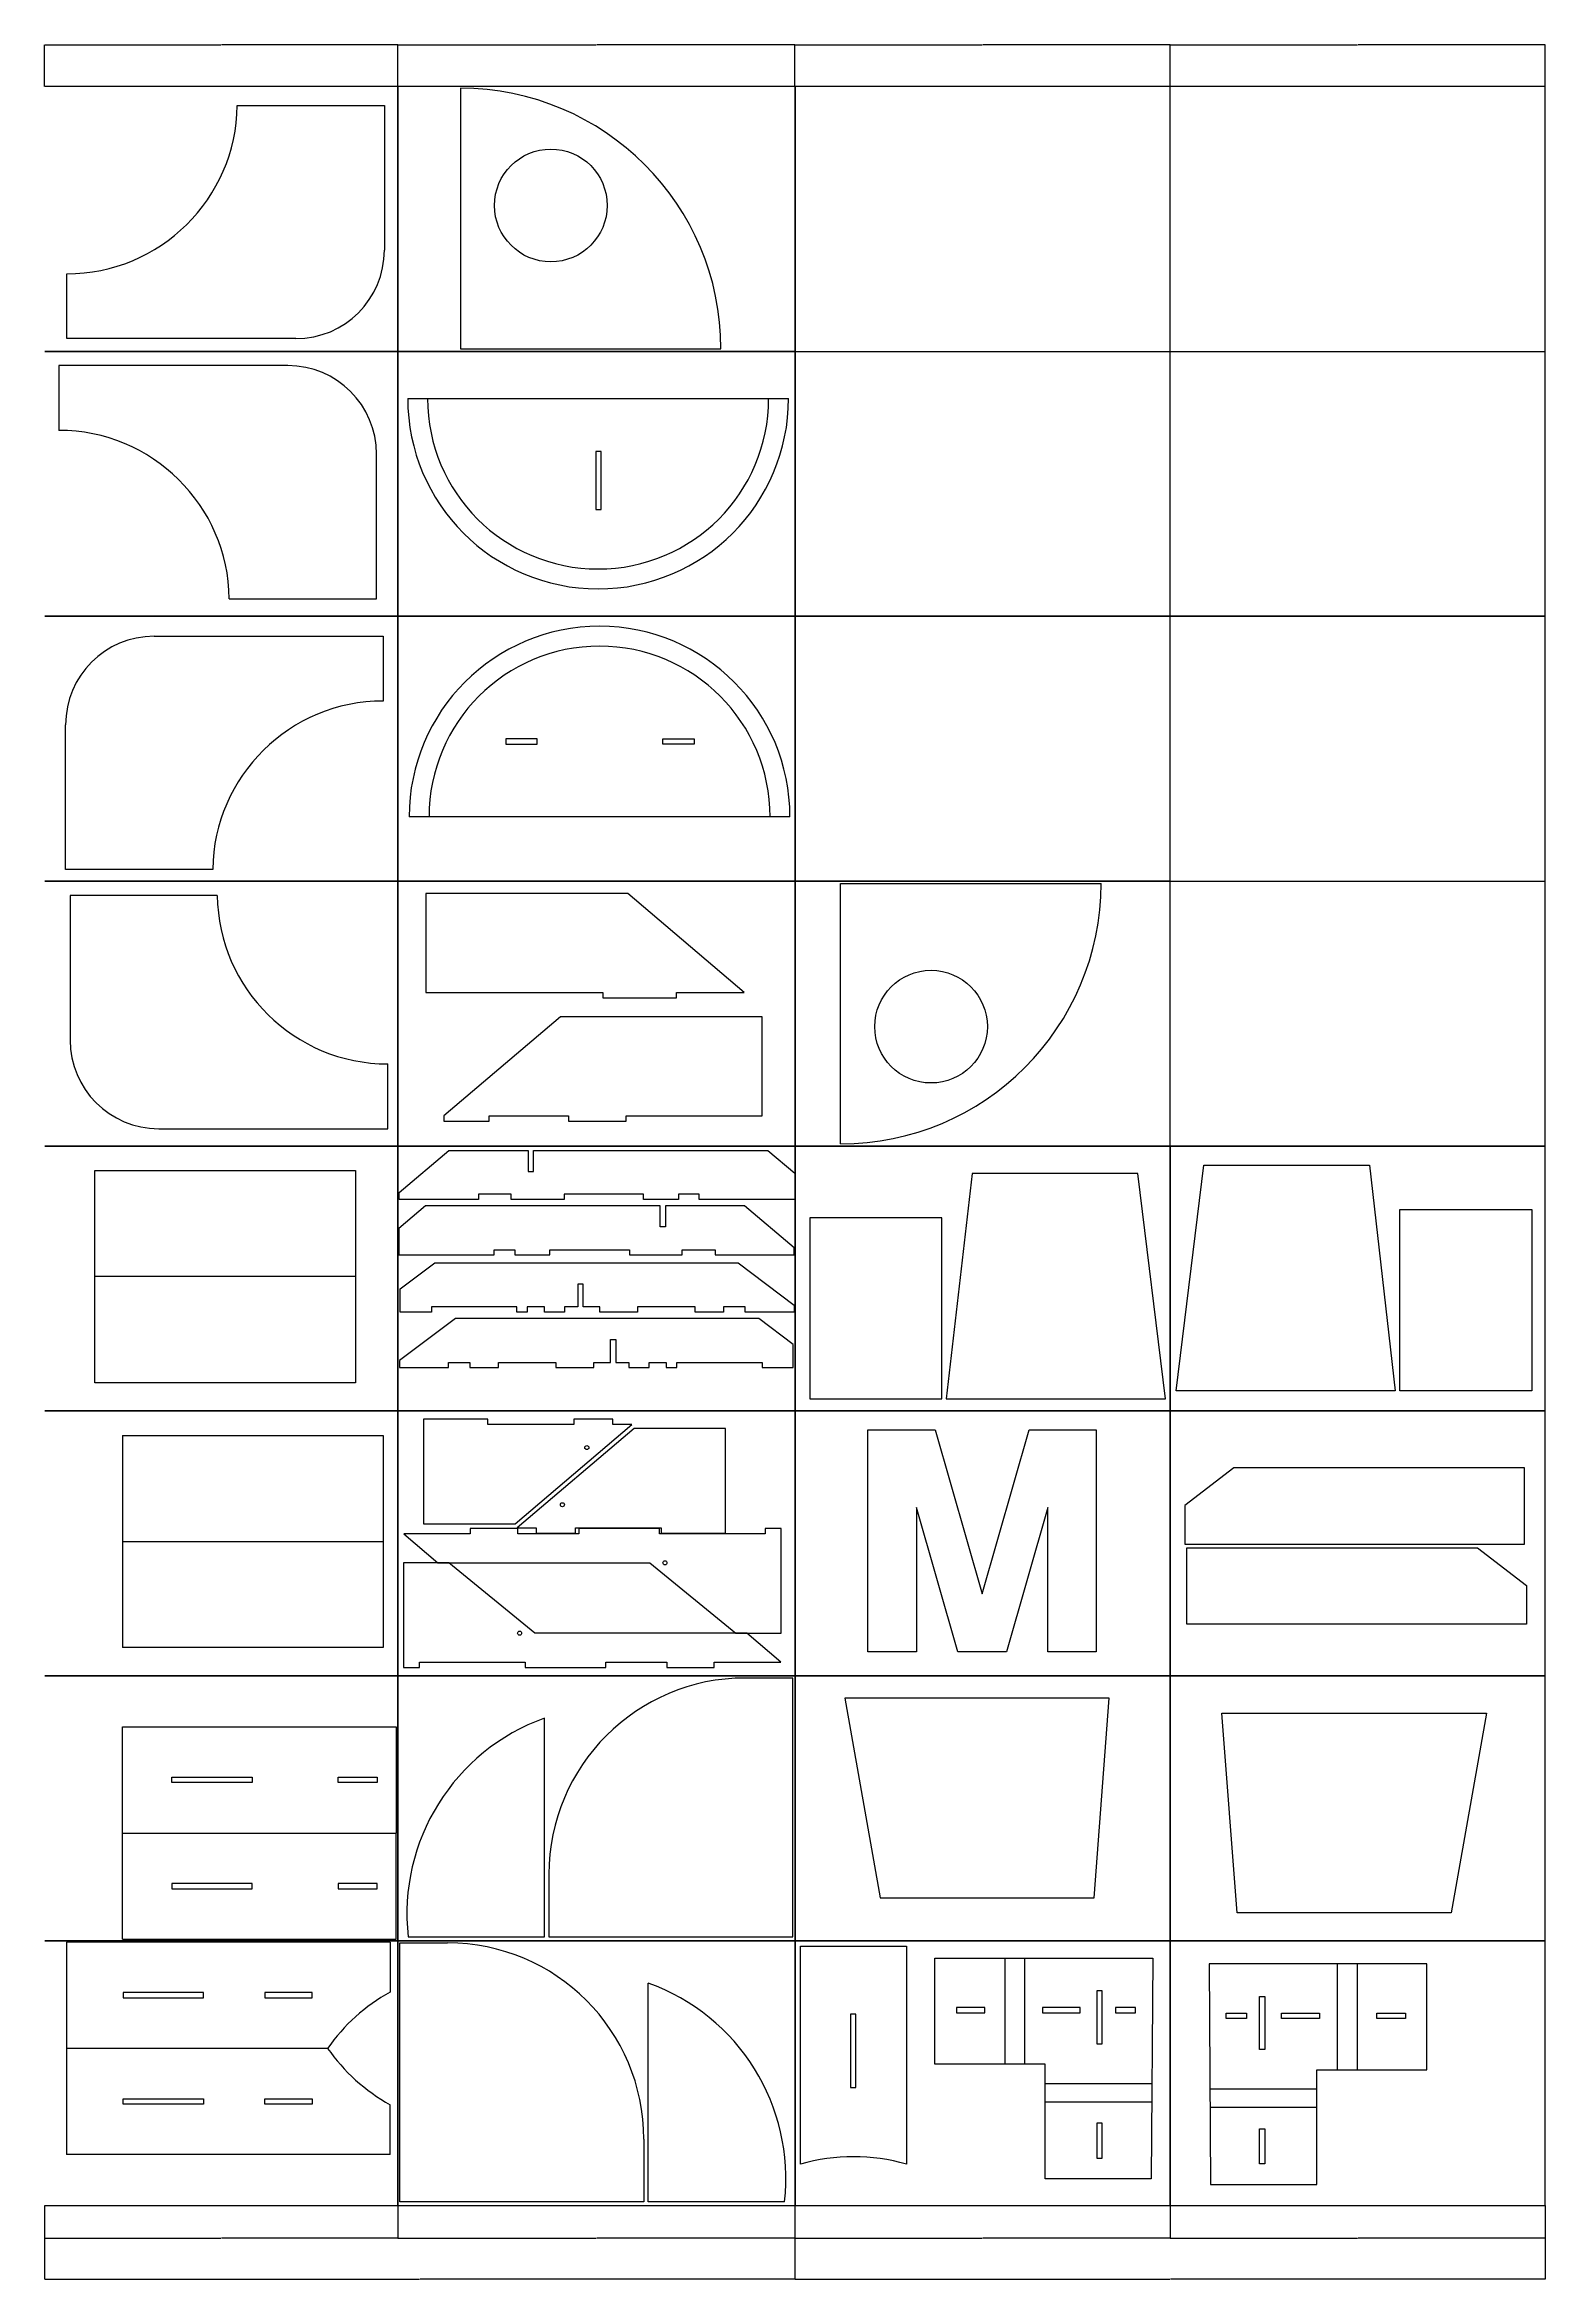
# Model space of a CAD drawing. Header units: millimetres. Extents: x -1533 to 16534, y -9814 to -2517.
# Drawn here: x 13134 to 16534, y -7994 to -2932 of the extents above; entities that cross this region are included whole.
import ezdxf

# ---------------------------------------------------------------- set-up
doc = ezdxf.new("R2010")
doc.units = ezdxf.units.MM
doc.header["$MEASUREMENT"] = 0
for name, color, linetype, true_color in [('90X60', 6, 'Continuous', 0xff00ff), ('CORTE', 7, 'Continuous', 0x0000bf), ('cotas', 7, 'Continuous', 0x000000), ('GRABADO', 1, 'Continuous', 0xff0000)]:
    doc.layers.add(name, color=color, linetype=linetype, true_color=true_color)
doc.dimstyles.get("Standard").update_dxf_attribs({"dimtxt": 0.18, "dimasz": 0.18, "dimexe": 0.18, "dimexo": 0.0625, "dimgap": 0.09, "dimtad": 0, "dimtih": 1, "dimtoh": 1, "dimdec": 4, "dimzin": 0, "dimdsep": 46, "dimtxsty": 'Standard', "dimcen": 0.09, "dimadec": 0, "dimazin": 0, "dimtfac": 1, "dimtdec": 4, "dimtofl": 0, "dimtmove": 0, "dimatfit": 3, "dimfxl": 0, "dimtolj": 1, "dimtzin": 0, "dimarcsym": 0})

# ---------------------------------------------------------------- blocks, each defined once
blk = doc.blocks.new('*D12')
at = {"layer": 'cotas', "color": 0, "lineweight": -2}
for p, q in [((15684, -3026.6), (15684, -2931.9)), ((15684.2, -2932.1), (16108.3, -2932.1)), ((16533.9, -2932.1), (16109.7, -2932.1)), ((16534, -3026.6), (16534, -2931.9))]:
    blk.add_line(p, q, dxfattribs=at)
at = {"layer": 'cotas', "color": 0}
for points in [[(15684.2, -2932.1), (15684.2, -2932.1), (15684, -2932.1)], [(16533.9, -2932.1), (16533.9, -2932.1), (16534, -2932.1)]]:
    blk.add_solid(points, dxfattribs=at)
at = {"layer": 'Defpoints', "color": 0}
for p in [(16534, -2932.1), (15684, -3026.6), (16534, -3026.6)]:
    blk.add_point(p, dxfattribs=at)
at = {"layer": 'cotas', "color": 0, "insert": (16109, -2932.1), "char_height": 0.18, "attachment_point": 5}
blk.add_mtext('\\A1;850.0000', dxfattribs=at)
blk = doc.blocks.new('*D13')
at = {"layer": 'cotas', "color": 0, "lineweight": -2}
for p, q in [((14834, -3026.6), (14834, -2931.9)), ((14834.2, -2932.1), (15258.3, -2932.1)), ((15683.9, -2932.1), (15259.7, -2932.1)), ((15684, -3026.6), (15684, -2931.9))]:
    blk.add_line(p, q, dxfattribs=at)
at = {"layer": 'cotas', "color": 0}
for points in [[(14834.2, -2932.1), (14834.2, -2932.1), (14834, -2932.1)], [(15683.9, -2932.1), (15683.9, -2932.1), (15684, -2932.1)]]:
    blk.add_solid(points, dxfattribs=at)
at = {"layer": 'Defpoints', "color": 0}
for p in [(15684, -2932.1), (14834, -3026.6), (15684, -3026.6)]:
    blk.add_point(p, dxfattribs=at)
at = {"layer": 'cotas', "color": 0, "insert": (15259, -2932.1), "char_height": 0.18, "attachment_point": 5}
blk.add_mtext('\\A1;850.0000', dxfattribs=at)
blk = doc.blocks.new('*D14')
at = {"layer": 'cotas', "color": 0, "lineweight": -2}
for p, q in [((13934, -3026.6), (13934, -2931.9)), ((13934.2, -2932.1), (14383.3, -2932.1)), ((14833.9, -2932.1), (14384.7, -2932.1)), ((14834, -3026.6), (14834, -2931.9))]:
    blk.add_line(p, q, dxfattribs=at)
at = {"layer": 'cotas', "color": 0}
for points in [[(13934.2, -2932.1), (13934.2, -2932.1), (13934, -2932.1)], [(14833.9, -2932.1), (14833.9, -2932.1), (14834, -2932.1)]]:
    blk.add_solid(points, dxfattribs=at)
at = {"layer": 'Defpoints', "color": 0}
for p in [(14834, -2932.1), (13934, -3026.6), (14834, -3026.6)]:
    blk.add_point(p, dxfattribs=at)
at = {"layer": 'cotas', "color": 0, "insert": (14384, -2932.1), "char_height": 0.18, "attachment_point": 5}
blk.add_mtext('\\A1;900.0000', dxfattribs=at)
blk = doc.blocks.new('*D15')
at = {"layer": 'cotas', "color": 0, "lineweight": -2}
for p, q in [((13134, -3026.6), (13134, -2931.9)), ((13134.2, -2932.1), (13533.3, -2932.1)), ((13933.9, -2932.1), (13534.7, -2932.1)), ((13934, -3026.6), (13934, -2931.9))]:
    blk.add_line(p, q, dxfattribs=at)
at = {"layer": 'cotas', "color": 0}
for points in [[(13134.2, -2932.1), (13134.2, -2932.1), (13134, -2932.1)], [(13933.9, -2932.1), (13933.9, -2932.1), (13934, -2932.1)]]:
    blk.add_solid(points, dxfattribs=at)
at = {"layer": 'Defpoints', "color": 0}
for p in [(13934, -2932.1), (13134, -3026.6), (13934, -3026.6)]:
    blk.add_point(p, dxfattribs=at)
at = {"layer": 'cotas', "color": 0, "insert": (13534, -2932.1), "char_height": 0.18, "attachment_point": 5}
blk.add_mtext('\\A1;800.0000', dxfattribs=at)
blk = doc.blocks.new('*D23')
at = {"layer": 'cotas', "color": 0, "lineweight": -2}
for p, q in [((14834, -7900.6), (14834, -7993.7)), ((16534, -7900.6), (16534, -7993.7)), ((14834.2, -7993.5), (15683.3, -7993.5)), ((16533.9, -7993.5), (15684.8, -7993.5))]:
    blk.add_line(p, q, dxfattribs=at)
at = {"layer": 'cotas', "color": 0}
for points in [[(14834.2, -7993.5), (14834.2, -7993.5), (14834, -7993.5)], [(16533.9, -7993.5), (16533.9, -7993.5), (16534, -7993.5)]]:
    blk.add_solid(points, dxfattribs=at)
at = {"layer": 'Defpoints', "color": 0}
for p in [(14834, -7900.5), (16534, -7900.5), (16534, -7993.5)]:
    blk.add_point(p, dxfattribs=at)
at = {"layer": 'cotas', "color": 0, "insert": (15684, -7993.5), "char_height": 0.18, "attachment_point": 5}
blk.add_mtext('\\A1;1700.0000', dxfattribs=at)
blk = doc.blocks.new('*D24')
at = {"layer": 'cotas', "color": 0, "lineweight": -2}
for p, q in [((15684, -7826.7), (15684, -7900.7)), ((16534, -7826.7), (16534, -7900.7)), ((15684.2, -7900.5), (16108.3, -7900.5)), ((16533.9, -7900.5), (16109.7, -7900.5))]:
    blk.add_line(p, q, dxfattribs=at)
at = {"layer": 'cotas', "color": 0}
for points in [[(15684.2, -7900.5), (15684.2, -7900.6), (15684, -7900.5)], [(16533.9, -7900.6), (16533.9, -7900.5), (16534, -7900.5)]]:
    blk.add_solid(points, dxfattribs=at)
at = {"layer": 'Defpoints', "color": 0}
for p in [(15684, -7826.6), (16534, -7826.6), (16534, -7900.5)]:
    blk.add_point(p, dxfattribs=at)
at = {"layer": 'cotas', "color": 0, "insert": (16109, -7900.5), "char_height": 0.18, "attachment_point": 5}
blk.add_mtext('\\A1;850.0000', dxfattribs=at)
blk = doc.blocks.new('*D25')
at = {"layer": 'cotas', "color": 0, "lineweight": -2}
for p, q in [((14834, -7826.7), (14834, -7900.7)), ((15684, -7826.7), (15684, -7900.7)), ((14834.2, -7900.5), (15258.3, -7900.5)), ((15683.9, -7900.5), (15259.7, -7900.5))]:
    blk.add_line(p, q, dxfattribs=at)
at = {"layer": 'cotas', "color": 0}
for points in [[(14834.2, -7900.5), (14834.2, -7900.6), (14834, -7900.5)], [(15683.9, -7900.6), (15683.9, -7900.5), (15684, -7900.5)]]:
    blk.add_solid(points, dxfattribs=at)
at = {"layer": 'Defpoints', "color": 0}
for p in [(14834, -7826.6), (15684, -7826.6), (15684, -7900.5)]:
    blk.add_point(p, dxfattribs=at)
at = {"layer": 'cotas', "color": 0, "insert": (15259, -7900.5), "char_height": 0.18, "attachment_point": 5}
blk.add_mtext('\\A1;850.0000', dxfattribs=at)
blk = doc.blocks.new('*D26')
at = {"layer": 'cotas', "color": 0, "lineweight": -2}
for p, q in [((13934, -7826.7), (13934, -7900.7)), ((14834, -7826.7), (14834, -7900.7)), ((13934.2, -7900.5), (14383.3, -7900.5)), ((14833.9, -7900.5), (14384.7, -7900.5))]:
    blk.add_line(p, q, dxfattribs=at)
at = {"layer": 'cotas', "color": 0}
for points in [[(13934.2, -7900.5), (13934.2, -7900.6), (13934, -7900.5)], [(14833.9, -7900.6), (14833.9, -7900.5), (14834, -7900.5)]]:
    blk.add_solid(points, dxfattribs=at)
at = {"layer": 'Defpoints', "color": 0}
for p in [(13934, -7826.6), (14834, -7826.6), (14834, -7900.5)]:
    blk.add_point(p, dxfattribs=at)
at = {"layer": 'cotas', "color": 0, "insert": (14384, -7900.5), "char_height": 0.18, "attachment_point": 5}
blk.add_mtext('\\A1;900.0000', dxfattribs=at)
blk = doc.blocks.new('*D27')
at = {"layer": 'cotas', "color": 0, "lineweight": -2}
for p, q in [((13134, -7826.7), (13134, -7900.7)), ((13934, -7826.7), (13934, -7900.7)), ((13134.2, -7900.5), (13533.3, -7900.5)), ((13933.9, -7900.5), (13534.7, -7900.5))]:
    blk.add_line(p, q, dxfattribs=at)
at = {"layer": 'cotas', "color": 0}
for points in [[(13134.2, -7900.5), (13134.2, -7900.6), (13134, -7900.5)], [(13933.9, -7900.6), (13933.9, -7900.5), (13934, -7900.5)]]:
    blk.add_solid(points, dxfattribs=at)
at = {"layer": 'Defpoints', "color": 0}
for p in [(13134, -7826.6), (13934, -7826.6), (13934, -7900.5)]:
    blk.add_point(p, dxfattribs=at)
at = {"layer": 'cotas', "color": 0, "insert": (13534, -7900.5), "char_height": 0.18, "attachment_point": 5}
blk.add_mtext('\\A1;800.0000', dxfattribs=at)
blk = doc.blocks.new('*D29')
at = {"layer": 'cotas', "color": 0, "lineweight": -2}
for p, q in [((13134, -7826.7), (13134, -7993.7)), ((14834, -7826.7), (14834, -7993.7)), ((13134.2, -7993.5), (13983.3, -7993.5)), ((14833.9, -7993.5), (13984.8, -7993.5))]:
    blk.add_line(p, q, dxfattribs=at)
at = {"layer": 'cotas', "color": 0}
for points in [[(13134.2, -7993.5), (13134.2, -7993.5), (13134, -7993.5)], [(14833.9, -7993.5), (14833.9, -7993.5), (14834, -7993.5)]]:
    blk.add_solid(points, dxfattribs=at)
at = {"layer": 'Defpoints', "color": 0}
for p in [(13134, -7826.6), (14834, -7826.6), (14834, -7993.5)]:
    blk.add_point(p, dxfattribs=at)
at = {"layer": 'cotas', "color": 0, "insert": (13984, -7993.5), "char_height": 0.18, "attachment_point": 5}
blk.add_mtext('\\A1;1700.0000', dxfattribs=at)

msp = doc.modelspace()

# ---------------------------------------------------------------- linework, layer by layer
at = {"layer": '90X60'}
for p, q in [((14834.04089, -3026.63112), (13134.04089, -3026.63112)), ((13934.04089, -3026.63112), (13134.04089, -3026.63112)), ((13934.04089, -7826.63112), (13934.04089, -3026.63112)), ((13934.04089, -3626.63112), (13934.04089, -3026.63112)), ((14834.04089, -3026.63112), (13934.04089, -3026.63112)), ((13934.04089, -3026.63112), (13934.04089, -3626.63112)), ((16534.04089, -3026.63112), (14834.04089, -3026.63112)), ((14834.04089, -3026.63112), (14834.04089, -4226.63112)), ((14834.04089, -4226.63112), (14834.04089, -3026.63112)), ((14834.04089, -3626.63112), (14834.04089, -3026.63112)), ((15684.04089, -7826.63112), (15684.04089, -3026.63112)), ((16534.04089, -4226.63112), (16534.04089, -3026.63112)), ((13134.04089, -3626.63112), (16534.04089, -3626.63112)), ((13134.04089, -3626.63112), (13934.04089, -3626.63112)), ((13934.04089, -3626.63112), (13134.04089, -3626.63112)), ((14834.04089, -3626.63112), (13934.04089, -3626.63112)), ((13934.04089, -3626.63112), (13934.04089, -4226.63112)), ((13934.04089, -4226.63112), (13934.04089, -3626.63112)), ((13934.04089, -3626.63112), (14834.04089, -3626.63112)), ((14834.04089, -3626.63112), (13934.04089, -3626.63112)), ((13934.04089, -3626.63112), (13934.04089, -4226.63112)), ((14834.04089, -4226.63112), (14834.04089, -3626.63112)), ((14834.04089, -4226.63112), (14834.04089, -3626.63112)), ((13134.04089, -4226.63112), (14834.04089, -4226.63112)), ((14834.04089, -4226.63112), (13134.04089, -4226.63112)), ((13134.04089, -4226.63112), (13934.04089, -4226.63112)), ((13934.04089, -4226.63112), (13134.04089, -4226.63112)), ((13934.04089, -4226.63112), (14834.04089, -4226.63112)), ((13934.04089, -4826.63112), (13934.04089, -4226.63112)), ((13934.04089, -4226.63112), (14834.04089, -4226.63112)), ((13934.04089, -4826.63112), (13934.04089, -4226.63112)), ((13934.04089, -4226.63112), (14834.04089, -4226.63112)), ((14834.04089, -4226.63112), (13934.04089, -4226.63112)), ((13934.04089, -4226.63112), (13934.04089, -4826.63112)), ((14834.04089, -4226.63112), (14834.04089, -4826.63112)), ((16534.04089, -4226.63112), (14834.04089, -4226.63112)), ((14834.04089, -4226.63112), (14834.04089, -5426.63112)), ((14834.04089, -4226.63112), (16534.04089, -4226.63112)), ((14834.04089, -5426.63112), (14834.04089, -4226.63112)), ((14834.04089, -4826.63112), (14834.04089, -4226.63112)), ((16534.04089, -5426.63112), (16534.04089, -4226.63112)), ((13134.04089, -4826.63112), (16534.04089, -4826.63112)), ((13134.04089, -4826.63112), (13934.04089, -4826.63112)), ((13934.04089, -4826.63112), (13134.04089, -4826.63112)), ((14834.04089, -4826.63112), (13934.04089, -4826.63112)), ((14834.04089, -4826.63112), (13934.04089, -4826.63112)), ((13934.04089, -4826.63112), (13934.04089, -5426.63112)), ((13934.04089, -5426.63112), (13934.04089, -4826.63112)), ((13934.04089, -4826.63112), (14834.04089, -4826.63112)), ((14834.04089, -4826.63112), (13934.04089, -4826.63112)), ((13934.04089, -4826.63112), (13934.04089, -5426.63112)), ((14834.04089, -5426.63112), (14834.04089, -4826.63112)), ((14834.04089, -5426.63112), (14834.04089, -4826.63112)), ((15684.04089, -4826.63112), (14834.04089, -4826.63112)), ((14834.04089, -4826.63112), (14834.04089, -5426.63112)), ((15684.04089, -5426.63112), (15684.04089, -4826.63112)), ((13134.04089, -5426.63112), (14834.04089, -5426.63112)), ((14834.04089, -5426.63112), (13134.04089, -5426.63112)), ((13134.04089, -5426.63112), (13934.04089, -5426.63112)), ((13934.04089, -5426.63112), (13134.04089, -5426.63112)), ((13934.04089, -5426.63112), (14834.04089, -5426.63112)), ((14834.04089, -5426.63112), (13934.04089, -5426.63112)), ((13934.04089, -5426.63112), (13934.04089, -6026.63112)), ((13934.04089, -6026.63112), (13934.04089, -5426.63112)), ((13934.04089, -5426.63112), (14834.04089, -5426.63112)), ((14834.04089, -5426.63112), (13934.04089, -5426.63112)), ((13934.04089, -5426.63112), (13934.04089, -6026.63112)), ((14834.04089, -6026.63112), (14834.04089, -5426.63112)), ((16534.04089, -5426.63112), (14834.04089, -5426.63112)), ((14834.04089, -5426.63112), (14834.04089, -6626.63112)), ((14834.04089, -5426.63112), (16534.04089, -5426.63112)), ((14834.04089, -6626.63112), (14834.04089, -5426.63112)), ((14834.04089, -6026.63112), (14834.04089, -5426.63112)), ((14834.04089, -5426.63112), (15684.04089, -5426.63112)), ((15684.04089, -5426.63112), (14834.04089, -5426.63112)), ((14834.04089, -5426.63112), (14834.04089, -6026.63112)), ((15684.04089, -6026.63112), (15684.04089, -5426.63112)), ((16534.04089, -5426.63112), (15684.04089, -5426.63112)), ((15684.04089, -5426.63112), (15684.04089, -6026.63112)), ((16534.04089, -6626.63112), (16534.04089, -5426.63112)), ((16534.04089, -6026.63112), (16534.04089, -5426.63112)), ((13134.04089, -6026.63112), (16534.04089, -6026.63112)), ((13134.04089, -6026.63112), (13934.04089, -6026.63112)), ((13934.04089, -6026.63112), (13134.04089, -6026.63112)), ((13934.04089, -6026.63112), (14834.04089, -6026.63112)), ((14834.04089, -6026.63112), (13934.04089, -6026.63112)), ((13934.04089, -6026.63112), (13934.04089, -6626.63112)), ((13934.04089, -6626.63112), (13934.04089, -6026.63112)), ((13934.04089, -6026.63112), (14834.04089, -6026.63112)), ((14834.04089, -6026.63112), (13934.04089, -6026.63112)), ((13934.04089, -6026.63112), (13934.04089, -6626.63112)), ((14834.04089, -6626.63112), (14834.04089, -6026.63112)), ((14834.04089, -6626.63112), (14834.04089, -6026.63112)), ((14834.04089, -6026.63112), (15684.04089, -6026.63112)), ((15684.04089, -6026.63112), (14834.04089, -6026.63112)), ((14834.04089, -6026.63112), (14834.04089, -6626.63112)), ((15684.04089, -6626.63112), (15684.04089, -6026.63112)), ((16534.04089, -6026.63112), (15684.04089, -6026.63112)), ((15684.04089, -6026.63112), (15684.04089, -6626.63112)), ((15684.04089, -6026.63112), (16534.04089, -6026.63112)), ((16534.04089, -6626.63112), (16534.04089, -6026.63112)), ((13134.04089, -6626.63112), (14834.04089, -6626.63112)), ((14834.04089, -6626.63112), (13134.04089, -6626.63112)), ((13134.04089, -6626.63112), (13934.04089, -6626.63112)), ((13934.04089, -6626.63112), (13134.04089, -6626.63112)), ((13934.04089, -6626.63112), (14834.04089, -6626.63112)), ((13934.04089, -6626.63112), (14834.04089, -6626.63112)), ((13934.04089, -7226.63112), (13934.04089, -6626.63112)), ((13934.04089, -7226.63112), (13934.04089, -6626.63112)), ((13934.04089, -6626.63112), (14834.04089, -6626.63112)), ((14834.04089, -6626.63112), (13934.04089, -6626.63112)), ((13934.04089, -6626.63112), (13934.04089, -7226.63112)), ((14834.04089, -6626.63112), (14834.04089, -7226.63112)), ((16534.04089, -6626.63112), (14834.04089, -6626.63112)), ((14834.04089, -6626.63112), (14834.04089, -7826.63112)), ((14834.04089, -6626.63112), (16534.04089, -6626.63112)), ((14834.04089, -7826.63112), (14834.04089, -6626.63112)), ((14834.04089, -7226.63112), (14834.04089, -6626.63112)), ((14834.04089, -6626.63112), (15684.04089, -6626.63112)), ((15684.04089, -6626.63112), (14834.04089, -6626.63112)), ((14834.04089, -6626.63112), (14834.04089, -7226.63112)), ((15684.04089, -7226.63112), (15684.04089, -6626.63112)), ((15684.04089, -6626.63112), (16534.04089, -6626.63112)), ((16534.04089, -6626.63112), (15684.04089, -6626.63112)), ((15684.04089, -6626.63112), (15684.04089, -7226.63112)), ((16534.04089, -7826.63112), (16534.04089, -6626.63112)), ((16534.04089, -7226.63112), (16534.04089, -6626.63112)), ((13134.04089, -7226.63112), (16534.04089, -7226.63112)), ((13134.04089, -7226.63112), (13934.04089, -7226.63112)), ((13934.04089, -7226.63112), (13134.04089, -7226.63112)), ((14834.04089, -7226.63112), (13934.04089, -7226.63112)), ((14834.04089, -7226.63112), (13934.04089, -7226.63112)), ((13934.04089, -7226.63112), (13934.04089, -7826.63112)), ((13934.04089, -7826.63112), (13934.04089, -7226.63112)), ((13934.04089, -7226.63112), (14834.04089, -7226.63112)), ((14834.04089, -7226.63112), (13934.04089, -7226.63112)), ((13934.04089, -7226.63112), (13934.04089, -7826.63112)), ((14834.04089, -7826.63112), (14834.04089, -7226.63112)), ((14834.04089, -7826.63112), (14834.04089, -7226.63112)), ((14834.04089, -7226.63112), (15684.04089, -7226.63112)), ((15684.04089, -7226.63112), (14834.04089, -7226.63112)), ((14834.04089, -7226.63112), (14834.04089, -7826.63112)), ((15684.04089, -7826.63112), (15684.04089, -7226.63112)), ((15684.04089, -7226.63112), (16534.04089, -7226.63112)), ((16534.04089, -7226.63112), (15684.04089, -7226.63112)), ((15684.04089, -7226.63112), (15684.04089, -7826.63112)), ((16534.04089, -7826.63112), (16534.04089, -7226.63112)), ((13134.04089, -7826.63112), (14834.04089, -7826.63112)), ((13134.04089, -7826.63112), (13934.04089, -7826.63112)), ((13934.04089, -7826.63112), (14834.04089, -7826.63112)), ((13934.04089, -7826.63112), (14834.04089, -7826.63112)), ((14834.04089, -7826.63112), (16534.04089, -7826.63112)), ((14834.04089, -7826.63112), (15684.04089, -7826.63112)), ((15684.04089, -7826.63112), (16534.04089, -7826.63112))]:
    msp.add_line(p, q, dxfattribs=at)
at = {"layer": 'CORTE'}
for p, q in [((14076.07846, -3030.59507), (14076.07846, -3620.59507)), ((13570.43892, -3069.70134), (13903.85651, -3069.70134)), ((13903.85651, -3069.70134), (13903.85651, -3397.04385)), ((13184.05784, -3597.72495), (13184.05784, -3450.97317)), ((13703.17541, -3597.72495), (13184.05784, -3597.72495)), ((14076.07846, -3620.59507), (14666.07846, -3620.59507)), ((13685.10699, -3658.78823), (13165.98942, -3658.78823)), ((13165.98942, -3658.78823), (13165.98942, -3805.54001)), ((13956.50642, -3733.10959), (14819.3804, -3733.10959)), ((13885.78809, -4186.81184), (13885.78809, -3859.46933)), ((14394.82583, -3853.56668), (14382.80326, -3853.56668)), ((14382.80326, -3853.56668), (14382.80326, -3984.42511)), ((14394.82583, -3984.42511), (14394.82583, -3853.56668)), ((14382.80326, -3984.42511), (14394.82583, -3984.42511)), ((13552.3705, -4186.81184), (13885.78809, -4186.81184)), ((13381.99431, -4271.88495), (13901.11188, -4271.88495)), ((13901.11188, -4271.88495), (13901.11188, -4418.63673)), ((13181.31321, -4799.90856), (13181.31321, -4472.56605)), ((14249.56617, -4504.0864), (14178.84969, -4504.0864)), ((14178.84969, -4504.0864), (14178.84969, -4516.10897)), ((14249.56617, -4516.10897), (14249.56617, -4504.0864)), ((14534.62528, -4504.0864), (14605.34175, -4504.0864)), ((14534.62528, -4516.10897), (14534.62528, -4504.0864)), ((14605.34175, -4504.0864), (14605.34175, -4516.10897)), ((14178.84969, -4516.10897), (14249.56617, -4516.10897)), ((14605.34175, -4516.10897), (14534.62528, -4516.10897)), ((14822.66158, -4680.82688), (13959.7876, -4680.82688)), ((13514.7308, -4799.90856), (13181.31321, -4799.90856)), ((13525.06453, -4859.28084), (13191.64694, -4859.28084)), ((13191.64694, -4859.28084), (13191.64694, -5186.62334)), ((14454.93822, -4854.56185), (13997.95117, -4854.56185)), ((13997.95117, -4854.56185), (13997.95117, -5078.84096)), ((14718.96695, -5078.84096), (14454.93822, -4854.56185)), ((14937.49877, -5421.62365), (14937.49877, -4831.62365)), ((14937.49877, -4831.62365), (15527.49877, -4831.62365)), ((13997.95117, -5078.84096), (14398.6514, -5078.84096)), ((14398.6514, -5078.84096), (14398.6514, -5090.86353)), ((14398.6514, -5090.86353), (14565.18096, -5090.86353)), ((14565.18096, -5090.86353), (14565.18096, -5078.84096)), ((14565.18096, -5078.84096), (14718.96695, -5078.84096)), ((14302.46223, -5133.62016), (14038.43351, -5357.89927)), ((14759.44928, -5133.62016), (14302.46223, -5133.62016)), ((14759.44928, -5357.89927), (14759.44928, -5133.62016)), ((13911.44561, -5387.30444), (13911.44561, -5240.55266)), ((14038.43351, -5357.89927), (14038.43351, -5369.92184)), ((14140.84884, -5369.92184), (14140.84884, -5357.89927)), ((14140.84884, -5357.89927), (14320.87887, -5357.89927)), ((14320.87887, -5357.89927), (14320.87887, -5369.92184)), ((14451.73729, -5369.92184), (14451.73729, -5357.89927)), ((14451.73729, -5357.89927), (14759.44928, -5357.89927)), ((13392.32804, -5387.30444), (13911.44561, -5387.30444)), ((14038.43351, -5369.92184), (14140.84884, -5369.92184)), ((14320.87887, -5369.92184), (14451.73729, -5369.92184)), ((13937.47302, -5531.99567), (14049.91945, -5436.47809)), ((14049.91945, -5436.47809), (14229.20878, -5436.47809)), ((14229.20878, -5436.47809), (14229.20878, -5484.23688)), ((14241.23135, -5484.23688), (14241.23135, -5436.47809)), ((14241.23135, -5436.47809), (14772.72783, -5436.47809)), ((14772.72783, -5436.47809), (14833.44978, -5488.05833)), ((13247.30213, -5722.48413), (13247.30213, -5482.18245)), ((13247.30213, -5482.18245), (13838.35383, -5482.18245)), ((13838.35383, -5482.18245), (13838.35383, -5962.78581)), ((14229.20878, -5484.23688), (14241.23135, -5484.23688)), ((14833.44978, -5488.05833), (14833.44978, -5548.01824)), ((15235.46553, -5488.55537), (15176.77156, -5999.49602)), ((15610.77668, -5488.55537), (15235.46553, -5488.55537)), ((15673.52645, -5999.49602), (15610.77668, -5488.55537)), ((15697.44842, -5980.85229), (15760.19818, -5469.91164)), ((15760.19818, -5469.91164), (16135.50934, -5469.91164)), ((16135.50934, -5469.91164), (16194.20331, -5980.85229)), ((13997.09933, -5561.90538), (13936.37738, -5613.48562)), ((13937.47302, -5548.01824), (13937.47302, -5531.99567)), ((14116.98368, -5548.01824), (13937.47302, -5548.01824)), ((14528.5958, -5561.90538), (13997.09933, -5561.90538)), ((14191.06334, -5535.99567), (14116.98368, -5535.99567)), ((14116.98368, -5535.99567), (14116.98368, -5548.01824)), ((14191.06334, -5548.01824), (14191.06334, -5535.99567)), ((14311.00885, -5548.01824), (14191.06334, -5548.01824)), ((14490.92712, -5535.99567), (14311.00885, -5535.99567)), ((14311.00885, -5535.99567), (14311.00885, -5548.01824)), ((14490.92712, -5548.01824), (14490.92712, -5535.99567)), ((14570.39102, -5548.01824), (14490.92712, -5548.01824)), ((14528.5958, -5609.66417), (14528.5958, -5561.90538)), ((14719.9077, -5561.90538), (14540.61837, -5561.90538)), ((14540.61837, -5561.90538), (14540.61837, -5609.66417)), ((14617.11263, -5535.99567), (14570.39102, -5535.99567)), ((14570.39102, -5535.99567), (14570.39102, -5548.01824)), ((14617.11263, -5548.01824), (14617.11263, -5535.99567)), ((14833.44978, -5548.01824), (14617.11263, -5548.01824)), ((14832.35413, -5657.42296), (14719.9077, -5561.90538)), ((13936.37738, -5613.48562), (13936.37738, -5673.44554)), ((14540.61837, -5609.66417), (14528.5958, -5609.66417)), ((15166.77156, -5589.38584), (14867.73289, -5589.38584)), ((14867.73289, -5589.38584), (14867.73289, -5999.49602)), ((15166.77156, -5999.49602), (15166.77156, -5589.38584)), ((16204.20331, -5570.74211), (16503.24197, -5570.74211)), ((16204.20331, -5980.85229), (16204.20331, -5570.74211)), ((16503.24197, -5570.74211), (16503.24197, -5980.85229)), ((14152.71453, -5673.44554), (14152.71453, -5661.42296)), ((14152.71453, -5661.42296), (14199.43613, -5661.42296)), ((14199.43613, -5661.42296), (14199.43613, -5673.44554)), ((14278.90004, -5673.44554), (14278.90004, -5661.42296)), ((14278.90004, -5661.42296), (14458.8183, -5661.42296)), ((14458.8183, -5661.42296), (14458.8183, -5673.44554)), ((14578.76381, -5673.44554), (14578.76381, -5661.42296)), ((14578.76381, -5661.42296), (14652.84348, -5661.42296)), ((14652.84348, -5661.42296), (14652.84348, -5673.44554)), ((14832.35413, -5673.44554), (14832.35413, -5657.42296)), ((13936.37738, -5673.44554), (14152.71453, -5673.44554)), ((13939.71048, -5750.4518), (14017.82348, -5691.56544)), ((14017.82348, -5691.56544), (14705.37838, -5691.56544)), ((14199.43613, -5673.44554), (14278.90004, -5673.44554)), ((14458.8183, -5673.44554), (14578.76381, -5673.44554)), ((14652.84348, -5673.44554), (14832.35413, -5673.44554)), ((14705.37838, -5691.56544), (14832.08284, -5787.08302)), ((13247.30213, -5962.78581), (13247.30213, -5722.48413)), ((13838.35383, -5722.48413), (13247.30213, -5722.48413)), ((13939.71048, -5787.08302), (13939.71048, -5750.4518)), ((14354.01801, -5739.32423), (14341.99544, -5739.32423)), ((14341.99544, -5739.32423), (14341.99544, -5791.08302)), ((14354.01801, -5791.08302), (14354.01801, -5739.32423)), ((14064.46103, -5817.08056), (13937.75658, -5912.59814)), ((13939.71048, -5803.10559), (13939.71048, -5787.08302)), ((14010.42696, -5803.10559), (13939.71048, -5803.10559)), ((14203.54072, -5791.08302), (14010.42696, -5791.08302)), ((14010.42696, -5791.08302), (14010.42696, -5803.10559)), ((14752.01593, -5817.08056), (14064.46103, -5817.08056)), ((14203.54072, -5803.10559), (14203.54072, -5791.08302)), ((14227.45856, -5803.10559), (14203.54072, -5803.10559)), ((14266.13442, -5791.08302), (14227.45856, -5791.08302)), ((14227.45856, -5791.08302), (14227.45856, -5803.10559)), ((14266.13442, -5803.10559), (14266.13442, -5791.08302)), ((14311.98953, -5803.10559), (14266.13442, -5803.10559)), ((14341.99544, -5791.08302), (14311.98953, -5791.08302)), ((14311.98953, -5791.08302), (14311.98953, -5803.10559)), ((14391.58417, -5791.08302), (14354.01801, -5791.08302)), ((14391.58417, -5803.10559), (14391.58417, -5791.08302)), ((14477.42683, -5803.10559), (14391.58417, -5803.10559)), ((14607.65896, -5791.08302), (14477.42683, -5791.08302)), ((14477.42683, -5791.08302), (14477.42683, -5803.10559)), ((14607.65896, -5803.10559), (14607.65896, -5791.08302)), ((14672.19972, -5803.10559), (14607.65896, -5803.10559)), ((14721.10195, -5791.08302), (14672.19972, -5791.08302)), ((14672.19972, -5791.08302), (14672.19972, -5803.10559)), ((14721.10195, -5803.10559), (14721.10195, -5791.08302)), ((14832.08284, -5803.10559), (14721.10195, -5803.10559)), ((14830.12893, -5875.96693), (14752.01593, -5817.08056)), ((14832.08284, -5787.08302), (14832.08284, -5803.10559)), ((14415.8214, -5916.59814), (14415.8214, -5864.83935)), ((14415.8214, -5864.83935), (14427.84398, -5864.83935)), ((14427.84398, -5864.83935), (14427.84398, -5916.59814)), ((13937.75658, -5912.59814), (13937.75658, -5928.62072)), ((14048.73746, -5928.62072), (14048.73746, -5916.59814)), ((14048.73746, -5916.59814), (14097.63969, -5916.59814)), ((14097.63969, -5916.59814), (14097.63969, -5928.62072)), ((14162.18045, -5928.62072), (14162.18045, -5916.59814)), ((14162.18045, -5916.59814), (14292.41259, -5916.59814)), ((14292.41259, -5916.59814), (14292.41259, -5928.62072)), ((14378.25525, -5928.62072), (14378.25525, -5916.59814)), ((14378.25525, -5916.59814), (14415.8214, -5916.59814)), ((14427.84398, -5916.59814), (14457.84988, -5916.59814)), ((14457.84988, -5916.59814), (14457.84988, -5928.62072)), ((14503.70499, -5928.62072), (14503.70499, -5916.59814)), ((14503.70499, -5916.59814), (14542.38086, -5916.59814)), ((14542.38086, -5916.59814), (14542.38086, -5928.62072)), ((14566.2987, -5928.62072), (14566.2987, -5916.59814)), ((14566.2987, -5916.59814), (14759.41246, -5916.59814)), ((14759.41246, -5916.59814), (14759.41246, -5928.62072)), ((14830.12893, -5912.59814), (14830.12893, -5875.96693)), ((14830.12893, -5928.62072), (14830.12893, -5912.59814)), ((13838.35383, -5962.78581), (13247.30213, -5962.78581)), ((13937.75658, -5928.62072), (14048.73746, -5928.62072)), ((14097.63969, -5928.62072), (14162.18045, -5928.62072)), ((14292.41259, -5928.62072), (14378.25525, -5928.62072)), ((14457.84988, -5928.62072), (14503.70499, -5928.62072)), ((14542.38086, -5928.62072), (14566.2987, -5928.62072)), ((14759.41246, -5928.62072), (14830.12893, -5928.62072)), ((14867.73289, -5999.49602), (15166.77156, -5999.49602)), ((15176.77156, -5999.49602), (15673.52645, -5999.49602)), ((16194.20331, -5980.85229), (15697.44842, -5980.85229)), ((16503.24197, -5980.85229), (16204.20331, -5980.85229)), ((14138.40072, -6045.36259), (13992.56269, -6045.36259)), ((13992.56269, -6045.36259), (13992.56269, -6282.38517)), ((14138.40072, -6057.38517), (14138.40072, -6045.36259)), ((14333.01352, -6057.38517), (14138.40072, -6057.38517)), ((14199.85134, -6282.38517), (14464.72872, -6057.38517)), ((14469.62193, -6066.41039), (14204.74455, -6291.41039)), ((14421.61852, -6045.36259), (14333.01352, -6045.36259)), ((14333.01352, -6045.36259), (14333.01352, -6057.38517)), ((14421.61852, -6057.38517), (14421.61852, -6045.36259)), ((14464.72872, -6057.38517), (14421.61852, -6057.38517)), ((14676.91059, -6066.41039), (14469.62193, -6066.41039)), ((14676.91059, -6303.43296), (14676.91059, -6066.41039)), ((14999.32926, -6572.05293), (14999.32926, -6069.43841)), ((14999.32926, -6069.43841), (15151.33067, -6069.43841)), ((15151.33067, -6069.43841), (15258.02465, -6441.1945)), ((15258.02465, -6441.1945), (15364.71863, -6069.43841)), ((15364.71863, -6069.43841), (15516.72004, -6069.43841)), ((15516.72004, -6069.43841), (15516.72004, -6572.05293)), ((13310.07511, -6082.18245), (13901.1268, -6082.18245)), ((13310.07511, -6082.18245), (13310.07511, -6562.78581)), ((13901.1268, -6082.18245), (13901.1268, -6322.48413)), ((15828.27628, -6155.29632), (15717.3104, -6241.15274)), ((16486.91211, -6155.29632), (15828.27628, -6155.29632)), ((16486.91211, -6328.20155), (16486.91211, -6155.29632)), ((15202.87445, -6572.05293), (15109.08259, -6245.25195)), ((15109.08259, -6245.25195), (15109.08259, -6572.05293)), ((15406.96671, -6245.25195), (15313.17484, -6572.05293)), ((15406.96671, -6572.05293), (15406.96671, -6245.25195)), ((15717.3104, -6241.15274), (15717.3104, -6328.20155)), ((13310.07511, -6322.48413), (13901.1268, -6322.48413)), ((13901.1268, -6322.48413), (13901.1268, -6562.78581)), ((14098.36224, -6305.06511), (13947.47566, -6305.06511)), ((13947.47566, -6305.06511), (14024.77374, -6370.72594)), ((13992.56269, -6282.38517), (14199.85134, -6282.38517)), ((14205.72854, -6293.04253), (14098.36224, -6293.04253)), ((14098.36224, -6293.04253), (14098.36224, -6305.06511)), ((14204.74455, -6291.41039), (14247.85475, -6291.41039)), ((14205.72854, -6305.06511), (14205.72854, -6293.04253)), ((14344.31158, -6305.06511), (14205.72854, -6305.06511)), ((14247.85475, -6291.41039), (14247.85475, -6303.43296)), ((14247.85475, -6303.43296), (14336.45976, -6303.43296)), ((14336.45976, -6303.43296), (14336.45976, -6291.41039)), ((14336.45976, -6291.41039), (14531.07256, -6291.41039)), ((14526.70446, -6293.04253), (14344.31158, -6293.04253)), ((14344.31158, -6293.04253), (14344.31158, -6305.06511)), ((14526.70446, -6305.06511), (14526.70446, -6293.04253)), ((14766.18101, -6305.06511), (14526.70446, -6305.06511)), ((14531.07256, -6291.41039), (14531.07256, -6303.43296)), ((14531.07256, -6303.43296), (14676.91059, -6303.43296)), ((14802.73585, -6293.04253), (14766.18101, -6293.04253)), ((14766.18101, -6293.04253), (14766.18101, -6305.06511)), ((14802.73585, -6530.06511), (14802.73585, -6293.04253)), ((13946.76494, -6370.72594), (13946.76494, -6607.74851)), ((14049.64299, -6370.72594), (13946.76494, -6370.72594)), ((14024.77374, -6370.72594), (14504.90189, -6370.72594)), ((14244.59891, -6530.06511), (14049.64299, -6370.72594)), ((14504.90189, -6370.72594), (14699.8578, -6530.06511)), ((15717.3104, -6328.20155), (16486.91211, -6328.20155)), ((15721.78237, -6336.40953), (16380.4182, -6336.40953)), ((15721.78237, -6509.31476), (15721.78237, -6336.40953)), ((16380.4182, -6336.40953), (16491.38408, -6422.26595)), ((16491.38408, -6422.26595), (16491.38408, -6509.31476)), ((16491.38408, -6509.31476), (15721.78237, -6509.31476)), ((13901.1268, -6562.78581), (13310.07511, -6562.78581)), ((14724.72705, -6530.06511), (14244.59891, -6530.06511)), ((14699.8578, -6530.06511), (14802.73585, -6530.06511)), ((14802.02514, -6595.72594), (14724.72705, -6530.06511)), ((15109.08259, -6572.05293), (14999.32926, -6572.05293)), ((15258.02465, -6572.05293), (15202.87445, -6572.05293)), ((15313.17484, -6572.05293), (15258.02465, -6572.05293)), ((15516.72004, -6572.05293), (15406.96671, -6572.05293)), ((13946.76494, -6607.74851), (13983.31979, -6607.74851)), ((13983.31979, -6607.74851), (13983.31979, -6595.72594)), ((13983.31979, -6595.72594), (14222.79633, -6595.72594)), ((14222.79633, -6595.72594), (14222.79633, -6607.74851)), ((14222.79633, -6607.74851), (14405.18921, -6607.74851)), ((14405.18921, -6607.74851), (14405.18921, -6595.72594)), ((14405.18921, -6595.72594), (14543.77225, -6595.72594)), ((14543.77225, -6595.72594), (14543.77225, -6607.74851)), ((14543.77225, -6607.74851), (14651.13855, -6607.74851)), ((14651.13855, -6607.74851), (14651.13855, -6595.72594)), ((14651.13855, -6595.72594), (14802.02514, -6595.72594)), ((14829.04089, -6631.63112), (14721.20582, -6631.63112)), ((14829.04089, -7217.93124), (14829.04089, -6631.63112)), ((15545.8233, -6677.18402), (14946.64624, -6677.18402)), ((14946.64624, -6677.18402), (15026.70626, -7129.36905)), ((15511.56839, -7129.36905), (15545.8233, -6677.18402)), ((14266.54202, -7217.93124), (14266.54202, -6722.60534)), ((15835.51811, -7163.23406), (15801.26321, -6711.04903)), ((15801.26321, -6711.04903), (16400.44027, -6711.04903)), ((16400.44027, -6711.04903), (16320.38025, -7163.23406)), ((13310.54548, -6742.42741), (13930.49881, -6742.42741)), ((13310.54548, -7223.03078), (13310.54548, -6742.42741)), ((13930.49881, -6742.42741), (13930.49881, -6982.72909)), ((13421.77793, -6868.58954), (13421.77793, -6856.56697)), ((13421.77793, -6856.56697), (13604.1708, -6856.56697)), ((13604.1708, -6868.58954), (13421.77793, -6868.58954)), ((13604.1708, -6856.56697), (13604.1708, -6868.58954)), ((13798.7836, -6868.58954), (13798.7836, -6856.56697)), ((13798.7836, -6856.56697), (13887.38861, -6856.56697)), ((13887.38861, -6868.58954), (13798.7836, -6868.58954)), ((13887.38861, -6856.56697), (13887.38861, -6868.58954)), ((13310.54548, -6982.72909), (13930.49881, -6982.72909)), ((13930.49881, -7223.03078), (13930.49881, -6982.72909)), ((14276.54202, -7076.29492), (14276.54202, -7217.93124)), ((13604.1708, -7096.86865), (13421.77793, -7096.86865)), ((13421.77793, -7096.86865), (13421.77793, -7108.89122)), ((13421.77793, -7108.89122), (13604.1708, -7108.89122)), ((13604.1708, -7108.89122), (13604.1708, -7096.86865)), ((13798.7836, -7096.86865), (13798.7836, -7108.89122)), ((13887.38861, -7096.86865), (13798.7836, -7096.86865)), ((13798.7836, -7108.89122), (13887.38861, -7108.89122)), ((13887.38861, -7108.89122), (13887.38861, -7096.86865)), ((15026.70626, -7129.36905), (15511.56839, -7129.36905)), ((16320.38025, -7163.23406), (15835.51811, -7163.23406)), ((13183.44946, -7230.23146), (13183.44946, -7710.83483)), ((13916.43786, -7230.23146), (13183.44946, -7230.23146)), ((13310.54548, -7223.03078), (13930.49881, -7223.03078)), ((13916.43786, -7230.23146), (13916.43786, -7342.88793)), ((13939.04089, -7817.93124), (13939.04089, -7231.63112)), ((13939.04089, -7231.63112), (14046.87595, -7231.63112)), ((13957.69422, -7217.93124), (14266.54202, -7217.93124)), ((14276.54202, -7217.93124), (14829.04089, -7217.93124)), ((14846.33857, -7733.06025), (14846.33857, -7239.15856)), ((14846.33857, -7239.15856), (15086.64025, -7239.15856)), ((15086.64025, -7239.15856), (15086.64025, -7733.06025)), ((15150.87244, -7265.99267), (15644.54082, -7265.99267)), ((15150.87244, -7506.29436), (15150.87244, -7265.99267)), ((15644.54082, -7265.99267), (15640.9833, -7766.12162)), ((16265.89205, -7278.89585), (15772.22368, -7278.89585)), ((15772.22368, -7278.89585), (15775.78119, -7779.0248)), ((16265.89205, -7519.19754), (16265.89205, -7278.89585)), ((14501.53976, -7817.93124), (14501.53976, -7322.60534)), ((13311.69356, -7344.37102), (13311.69356, -7356.39359)), ((13494.08644, -7344.37102), (13311.69356, -7344.37102)), ((13311.69356, -7356.39359), (13494.08644, -7356.39359)), ((13494.08644, -7356.39359), (13494.08644, -7344.37102)), ((13740.03578, -7344.37102), (13632.66948, -7344.37102)), ((13632.66948, -7344.37102), (13632.66948, -7356.39359)), ((13632.66948, -7356.39359), (13740.03578, -7356.39359)), ((13740.03578, -7356.39359), (13740.03578, -7344.37102)), ((15199.77467, -7378.21778), (15199.77467, -7390.24035)), ((15264.31543, -7378.21778), (15199.77467, -7378.21778)), ((15264.31543, -7390.24035), (15264.31543, -7378.21778)), ((15394.54757, -7378.21778), (15394.54757, -7390.24035)), ((15480.39023, -7378.21778), (15394.54757, -7378.21778)), ((15480.39023, -7390.24035), (15480.39023, -7378.21778)), ((15517.95638, -7340.07233), (15517.95638, -7460.01785)), ((15529.97896, -7340.07233), (15517.95638, -7340.07233)), ((15529.97896, -7460.01785), (15529.97896, -7340.07233)), ((15605.83997, -7378.21778), (15559.98486, -7378.21778)), ((15559.98486, -7378.21778), (15559.98486, -7390.24035)), ((15605.83997, -7390.24035), (15605.83997, -7378.21778)), ((15886.78554, -7472.92103), (15886.78554, -7352.97552)), ((15886.78554, -7352.97552), (15898.80811, -7352.97552)), ((15898.80811, -7352.97552), (15898.80811, -7472.92103)), ((14971.62956, -7392.94454), (14959.60699, -7392.94454)), ((14959.60699, -7392.94454), (14959.60699, -7559.4741)), ((14971.62956, -7559.4741), (14971.62956, -7392.94454)), ((15199.77467, -7390.24035), (15264.31543, -7390.24035)), ((15394.54757, -7390.24035), (15480.39023, -7390.24035)), ((15559.98486, -7390.24035), (15605.83997, -7390.24035)), ((15810.92452, -7403.14353), (15810.92452, -7391.12096)), ((15810.92452, -7391.12096), (15856.77963, -7391.12096)), ((15856.77963, -7403.14353), (15810.92452, -7403.14353)), ((15856.77963, -7391.12096), (15856.77963, -7403.14353)), ((15936.37427, -7403.14353), (15936.37427, -7391.12096)), ((15936.37427, -7391.12096), (16022.21692, -7391.12096)), ((16022.21692, -7403.14353), (15936.37427, -7403.14353)), ((16022.21692, -7391.12096), (16022.21692, -7403.14353)), ((16152.44906, -7403.14353), (16152.44906, -7391.12096)), ((16152.44906, -7391.12096), (16216.98982, -7391.12096)), ((16216.98982, -7403.14353), (16152.44906, -7403.14353)), ((16216.98982, -7391.12096), (16216.98982, -7403.14353)), ((13774.97649, -7470.53314), (13183.44946, -7470.53314)), ((15517.95638, -7460.01785), (15529.97896, -7460.01785)), ((15898.80811, -7472.92103), (15886.78554, -7472.92103)), ((15400.68162, -7506.29436), (15150.87244, -7506.29436)), ((15400.68162, -7766.12162), (15400.68162, -7506.29436)), ((16016.08287, -7779.0248), (16016.08287, -7519.19754)), ((16016.08287, -7519.19754), (16265.89205, -7519.19754)), ((13311.69356, -7596.69527), (13311.69356, -7584.6727)), ((13311.69356, -7584.6727), (13494.08644, -7584.6727)), ((13494.08644, -7584.6727), (13494.08644, -7596.69527)), ((13632.66948, -7584.6727), (13740.03578, -7584.6727)), ((13632.66948, -7596.69527), (13632.66948, -7584.6727)), ((13740.03578, -7584.6727), (13740.03578, -7596.69527)), ((14959.60699, -7559.4741), (14971.62956, -7559.4741)), ((13494.08644, -7596.69527), (13311.69356, -7596.69527)), ((13740.03578, -7596.69527), (13632.66948, -7596.69527)), ((13916.43786, -7710.83483), (13916.43786, -7598.17836)), ((15517.95638, -7639.93611), (15517.95638, -7719.40001)), ((15529.97896, -7639.93611), (15517.95638, -7639.93611)), ((15529.97896, -7719.40001), (15529.97896, -7639.93611)), ((14491.53976, -7676.29492), (14491.53976, -7817.93124)), ((15886.78554, -7732.30319), (15886.78554, -7652.83929)), ((15886.78554, -7652.83929), (15898.80811, -7652.83929)), ((15898.80811, -7652.83929), (15898.80811, -7732.30319)), ((13916.43786, -7710.83483), (13183.44946, -7710.83483)), ((15517.95638, -7719.40001), (15529.97896, -7719.40001)), ((15898.80811, -7732.30319), (15886.78554, -7732.30319)), ((15640.9833, -7766.12162), (15400.68162, -7766.12162)), ((15775.78119, -7779.0248), (16016.08287, -7779.0248)), ((14491.53976, -7817.93124), (13939.04089, -7817.93124)), ((14810.38755, -7817.93124), (14501.53976, -7817.93124))]:
    msp.add_line(p, q, dxfattribs=at)
for centre, radius in [((14280.86234, -3296.08087), 127.63681), ((15142.28264, -5156.13785), 127.63681), ((14362.35697, -6109.60512), 4.61358), ((14307.11631, -6239.19044), 4.61358), ((14539.38383, -6370.72594), 4.61358), ((14210.11697, -6530.06511), 4.61358)]:
    msp.add_circle(centre, radius, dxfattribs=at)
for centre, radius, start, end in [((14076.07846, -3620.59507), 590, 360, 90), ((13184.05777, -3064.55779), 386.41538, 270.00000959, 359.23731714), ((13703.17541, -3397.04385), 200.6811, 270, 0), ((13685.10699, -3859.46933), 200.6811, 360, 90), ((14387.94341, -3733.10959), 431.43699, 180, 0), ((13165.98935, -4191.95539), 386.41538, 0.76268286, 89.99999041), ((14391.22459, -4680.82688), 431.43699, 360, 180), ((13381.99431, -4472.56605), 200.6811, 90, 180), ((13901.11195, -4805.05211), 386.41538, 90.00000959, 179.23731714), ((13911.44568, -4854.13729), 386.41538, 180.76268286, 269.99999041), ((14937.49877, -4831.62365), 590, 270, 0), ((13392.32804, -5186.62334), 200.6811, 180, 270), ((14721.20582, -7076.29492), 444.6638, 90, 180), ((14425.46815, -7165.64968), 470.68652, 109.73361128, 186.3772943), ((14046.87595, -7676.29492), 444.6638, 0, 90), ((14342.61363, -7765.64968), 470.68652, 353.6227057, 70.26638872), ((14127.60123, -7719.11646), 431.43699, 119.30391054, 144.81802269), ((14127.60123, -7221.94983), 431.43699, 215.18197731, 240.69608946), ((14966.48941, -8147.42922), 431.43699, 73.82990247, 106.17009753)]:
    msp.add_arc(centre, radius, start, end, dxfattribs=at)
at = {"layer": 'GRABADO'}
for p, q in [((15309.38744, -7265.99267), (15309.38744, -7506.29436)), ((15354.12366, -7265.99267), (15354.12366, -7506.29436)), ((16062.64083, -7278.89585), (16062.64083, -7519.19754)), ((16107.37705, -7278.89585), (16107.37705, -7519.19754)), ((15400.68162, -7549.81477), (15642.51601, -7549.81477)), ((15400.68162, -7591.92181), (15642.22242, -7591.92181)), ((16016.08287, -7562.71795), (15774.24848, -7562.71795)), ((16016.08287, -7604.82499), (15774.54207, -7604.82499))]:
    msp.add_line(p, q, dxfattribs=at)
for centre, start, end in [((14387.94341, -3733.10959), 180, 360), ((14391.22459, -4680.82688), 0, 180)]:
    msp.add_arc(centre, 386.41531, start, end, dxfattribs=at)

# ---------------------------------------------------------------- dimensions: what is measured, and where the dimension line sits
at = {"layer": 'cotas'}
for p1, p2, picture, middle in [((13134.04089, -3026.63112), (13934.04089, -3026.63112), '*D15', (13534.04089, -2932.08705)), ((13934.04089, -3026.63112), (14834.04089, -3026.63112), '*D14', (14384.04089, -2932.08705)), ((14834.04089, -3026.63112), (15684.04089, -3026.63112), '*D13', (15259.04089, -2932.08705)), ((15684.04089, -3026.63112), (16534.04089, -3026.63112), '*D12', (16109.04089, -2932.08705))]:
    dim = msp.add_aligned_dim(p1=p1, p2=p2, distance=94.54407, dimstyle='Standard', dxfattribs=at)
    dim.commit()
    dim.dimension.update_dxf_attribs({"geometry": picture, "text_midpoint": middle})
for base, p1, p2, picture, middle in [((13934.04089, -7900.53119), (13134.04089, -7826.63112), (13934.04089, -7826.63112), '*D27', (13534.04089, -7900.53119)), ((14834.04089, -7993.49522), (13134.04089, -7826.63112), (14834.04089, -7826.63112), '*D29', (13984.04089, -7993.49522)), ((14834.04089, -7900.53119), (13934.04089, -7826.63112), (14834.04089, -7826.63112), '*D26', (14384.04089, -7900.53119))]:
    dim = msp.add_linear_dim(base=base, p1=p1, p2=p2, angle=180, dimstyle='Standard', dxfattribs=at)
    dim.commit()
    dim.dimension.update_dxf_attribs({"geometry": picture, "text_midpoint": middle})
for base, p1, p2, picture, middle in [((15684.04089, -7900.53119), (14834.04089, -7826.63112), (15684.04089, -7826.63112), '*D25', (15259.04089, -7900.53119)), ((16534.04089, -7900.53119), (15684.04089, -7826.63112), (16534.04089, -7826.63112), '*D24', (16109.04089, -7900.53119)), ((16534.04089, -7993.49522), (14834.04089, -7900.53119), (16534.04089, -7900.53119), '*D23', (15684.04089, -7993.49522))]:
    dim = msp.add_linear_dim(base=base, p1=p1, p2=p2, dimstyle='Standard', dxfattribs=at)
    dim.commit()
    dim.dimension.update_dxf_attribs({"geometry": picture, "text_midpoint": middle})

doc.saveas('drawing.dxf')
